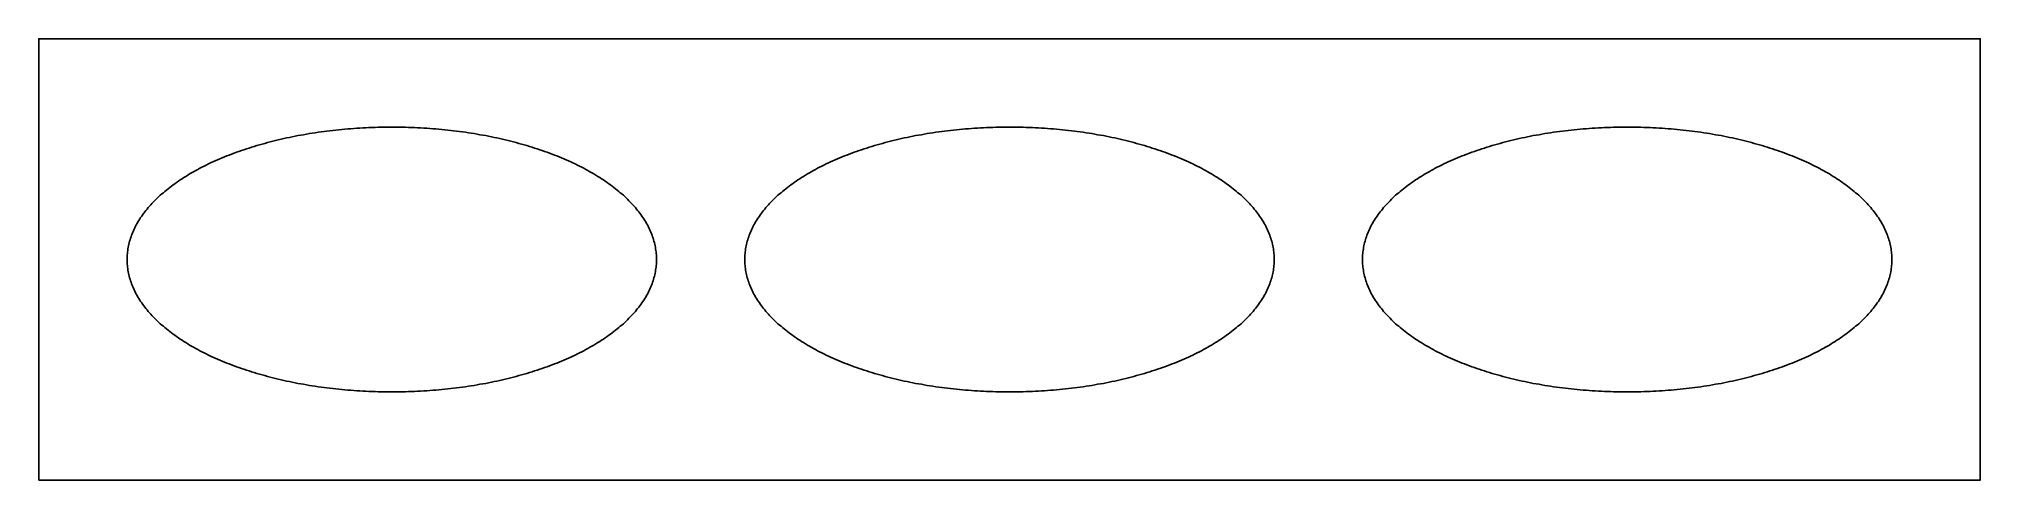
# Model space of a CAD drawing. Header units: millimetres. Extents: x 0 to 220, y 0 to 50.
import ezdxf

# ---------------------------------------------------------------- set-up
doc = ezdxf.new("R2010")
doc.units = ezdxf.units.MM
doc.layers.add('CUT', color=7, linetype='Continuous')
doc.layers.add('SHEET', color=30, linetype='Continuous')

msp = doc.modelspace()

# ---------------------------------------------------------------- linework, layer by layer
at = {"layer": 'CUT'}
for p, q in [((32.99, 39.58), (33.32, 39.62)), ((33.32, 39.62), (33.66, 39.66)), ((33.66, 39.66), (34, 39.7)), ((34, 39.7), (34.34, 39.73)), ((34.34, 39.73), (34.68, 39.76)), ((34.68, 39.76), (35.02, 39.79)), ((35.02, 39.79), (35.36, 39.82)), ((35.36, 39.82), (35.7, 39.85)), ((35.7, 39.85), (36.04, 39.87)), ((36.04, 39.87), (36.38, 39.89)), ((36.38, 39.89), (36.73, 39.91)), ((36.73, 39.91), (37.07, 39.93)), ((37.07, 39.93), (37.41, 39.94)), ((37.41, 39.94), (37.76, 39.96)), ((37.76, 39.96), (38.1, 39.97)), ((38.1, 39.97), (38.45, 39.98)), ((38.45, 39.98), (38.79, 39.99)), ((38.79, 39.99), (39.14, 39.99)), ((39.14, 39.99), (39.48, 40)), ((39.48, 40), (39.83, 40)), ((39.83, 40), (40.17, 40)), ((40.17, 40), (40.52, 40)), ((40.52, 40), (40.86, 39.99)), ((40.86, 39.99), (41.21, 39.99)), ((41.21, 39.99), (41.55, 39.98)), ((41.55, 39.98), (41.9, 39.97)), ((41.9, 39.97), (42.24, 39.96)), ((42.24, 39.96), (42.59, 39.94)), ((42.59, 39.94), (42.93, 39.93)), ((42.93, 39.93), (43.27, 39.91)), ((43.27, 39.91), (43.62, 39.89)), ((43.62, 39.89), (43.96, 39.87)), ((43.96, 39.87), (44.3, 39.85)), ((44.3, 39.85), (44.64, 39.82)), ((44.64, 39.82), (44.98, 39.79)), ((44.98, 39.79), (45.32, 39.76)), ((45.32, 39.76), (45.66, 39.73)), ((45.66, 39.73), (46, 39.7)), ((46, 39.7), (46.34, 39.66)), ((46.34, 39.66), (46.68, 39.62)), ((46.68, 39.62), (47.01, 39.58)), ((102.99, 39.58), (103.32, 39.62)), ((103.32, 39.62), (103.66, 39.66)), ((103.66, 39.66), (104, 39.7)), ((104, 39.7), (104.34, 39.73)), ((104.34, 39.73), (104.68, 39.76)), ((104.68, 39.76), (105.02, 39.79)), ((105.02, 39.79), (105.36, 39.82)), ((105.36, 39.82), (105.7, 39.85)), ((105.7, 39.85), (106.04, 39.87)), ((106.04, 39.87), (106.38, 39.89)), ((106.38, 39.89), (106.73, 39.91)), ((106.73, 39.91), (107.07, 39.93)), ((107.07, 39.93), (107.41, 39.94)), ((107.41, 39.94), (107.76, 39.96)), ((107.76, 39.96), (108.1, 39.97)), ((108.1, 39.97), (108.45, 39.98)), ((108.45, 39.98), (108.79, 39.99)), ((108.79, 39.99), (109.14, 39.99)), ((109.14, 39.99), (109.48, 40)), ((109.48, 40), (109.83, 40)), ((109.83, 40), (110.17, 40)), ((110.17, 40), (110.52, 40)), ((110.52, 40), (110.86, 39.99)), ((110.86, 39.99), (111.21, 39.99)), ((111.21, 39.99), (111.55, 39.98)), ((111.55, 39.98), (111.9, 39.97)), ((111.9, 39.97), (112.24, 39.96)), ((112.24, 39.96), (112.59, 39.94)), ((112.59, 39.94), (112.93, 39.93)), ((112.93, 39.93), (113.27, 39.91)), ((113.27, 39.91), (113.62, 39.89)), ((113.62, 39.89), (113.96, 39.87)), ((113.96, 39.87), (114.3, 39.85)), ((114.3, 39.85), (114.64, 39.82)), ((114.64, 39.82), (114.98, 39.79)), ((114.98, 39.79), (115.32, 39.76)), ((115.32, 39.76), (115.66, 39.73)), ((115.66, 39.73), (116, 39.7)), ((116, 39.7), (116.34, 39.66)), ((116.34, 39.66), (116.68, 39.62)), ((116.68, 39.62), (117.01, 39.58)), ((172.99, 39.58), (173.32, 39.62)), ((173.32, 39.62), (173.66, 39.66)), ((173.66, 39.66), (174, 39.7)), ((174, 39.7), (174.34, 39.73)), ((174.34, 39.73), (174.68, 39.76)), ((174.68, 39.76), (175.02, 39.79)), ((175.02, 39.79), (175.36, 39.82)), ((175.36, 39.82), (175.7, 39.85)), ((175.7, 39.85), (176.04, 39.87)), ((176.04, 39.87), (176.38, 39.89)), ((176.38, 39.89), (176.73, 39.91)), ((176.73, 39.91), (177.07, 39.93)), ((177.07, 39.93), (177.41, 39.94)), ((177.41, 39.94), (177.76, 39.96)), ((177.76, 39.96), (178.1, 39.97)), ((178.1, 39.97), (178.45, 39.98)), ((178.45, 39.98), (178.79, 39.99)), ((178.79, 39.99), (179.14, 39.99)), ((179.14, 39.99), (179.48, 40)), ((179.48, 40), (179.83, 40)), ((179.83, 40), (180.17, 40)), ((180.17, 40), (180.52, 40)), ((180.52, 40), (180.86, 39.99)), ((180.86, 39.99), (181.21, 39.99)), ((181.21, 39.99), (181.55, 39.98)), ((181.55, 39.98), (181.9, 39.97)), ((181.9, 39.97), (182.24, 39.96)), ((182.24, 39.96), (182.59, 39.94)), ((182.59, 39.94), (182.93, 39.93)), ((182.93, 39.93), (183.27, 39.91)), ((183.27, 39.91), (183.62, 39.89)), ((183.62, 39.89), (183.96, 39.87)), ((183.96, 39.87), (184.3, 39.85)), ((184.3, 39.85), (184.64, 39.82)), ((184.64, 39.82), (184.98, 39.79)), ((184.98, 39.79), (185.32, 39.76)), ((185.32, 39.76), (185.66, 39.73)), ((185.66, 39.73), (186, 39.7)), ((186, 39.7), (186.34, 39.66)), ((186.34, 39.66), (186.68, 39.62)), ((186.68, 39.62), (187.01, 39.58)), ((22.96, 37.34), (23.24, 37.44)), ((23.24, 37.44), (23.53, 37.54)), ((23.53, 37.54), (23.82, 37.63)), ((23.82, 37.63), (24.11, 37.72)), ((24.11, 37.72), (24.41, 37.81)), ((24.41, 37.81), (24.7, 37.9)), ((24.7, 37.9), (25, 37.99)), ((25, 37.99), (25.3, 38.08)), ((25.3, 38.08), (25.6, 38.16)), ((25.6, 38.16), (25.91, 38.24)), ((25.91, 38.24), (26.21, 38.32)), ((26.21, 38.32), (26.52, 38.4)), ((26.52, 38.4), (26.83, 38.48)), ((26.83, 38.48), (27.14, 38.55)), ((27.14, 38.55), (27.45, 38.62)), ((27.45, 38.62), (27.77, 38.7)), ((27.77, 38.7), (28.08, 38.77)), ((28.08, 38.77), (28.4, 38.83)), ((28.4, 38.83), (28.72, 38.9)), ((28.72, 38.9), (29.04, 38.96)), ((29.04, 38.96), (29.36, 39.03)), ((29.36, 39.03), (29.69, 39.09)), ((29.69, 39.09), (30.01, 39.14)), ((30.01, 39.14), (30.34, 39.2)), ((30.34, 39.2), (30.66, 39.26)), ((30.66, 39.26), (30.99, 39.31)), ((30.99, 39.31), (31.32, 39.36)), ((31.32, 39.36), (31.65, 39.41)), ((31.65, 39.41), (31.99, 39.45)), ((31.99, 39.45), (32.32, 39.5)), ((32.32, 39.5), (32.65, 39.54)), ((32.65, 39.54), (32.99, 39.58)), ((47.01, 39.58), (47.35, 39.54)), ((47.35, 39.54), (47.68, 39.5)), ((47.68, 39.5), (48.01, 39.45)), ((48.01, 39.45), (48.35, 39.41)), ((48.35, 39.41), (48.68, 39.36)), ((48.68, 39.36), (49.01, 39.31)), ((49.01, 39.31), (49.34, 39.26)), ((49.34, 39.26), (49.66, 39.2)), ((49.66, 39.2), (49.99, 39.14)), ((49.99, 39.14), (50.31, 39.09)), ((50.31, 39.09), (50.64, 39.03)), ((50.64, 39.03), (50.96, 38.96)), ((50.96, 38.96), (51.28, 38.9)), ((51.28, 38.9), (51.6, 38.83)), ((51.6, 38.83), (51.92, 38.77)), ((51.92, 38.77), (52.23, 38.7)), ((52.23, 38.7), (52.55, 38.62)), ((52.55, 38.62), (52.86, 38.55)), ((52.86, 38.55), (53.17, 38.48)), ((53.17, 38.48), (53.48, 38.4)), ((53.48, 38.4), (53.79, 38.32)), ((53.79, 38.32), (54.09, 38.24)), ((54.09, 38.24), (54.4, 38.16)), ((54.4, 38.16), (54.7, 38.08)), ((54.7, 38.08), (55, 37.99)), ((55, 37.99), (55.3, 37.9)), ((55.3, 37.9), (55.59, 37.81)), ((55.59, 37.81), (55.89, 37.72)), ((55.89, 37.72), (56.18, 37.63)), ((56.18, 37.63), (56.47, 37.54)), ((56.47, 37.54), (56.76, 37.44)), ((56.76, 37.44), (57.04, 37.34)), ((92.96, 37.34), (93.24, 37.44)), ((93.24, 37.44), (93.53, 37.54)), ((93.53, 37.54), (93.82, 37.63)), ((93.82, 37.63), (94.11, 37.72)), ((94.11, 37.72), (94.41, 37.81)), ((94.41, 37.81), (94.7, 37.9)), ((94.7, 37.9), (95, 37.99)), ((95, 37.99), (95.3, 38.08)), ((95.3, 38.08), (95.6, 38.16)), ((95.6, 38.16), (95.91, 38.24)), ((95.91, 38.24), (96.21, 38.32)), ((96.21, 38.32), (96.52, 38.4)), ((96.52, 38.4), (96.83, 38.48)), ((96.83, 38.48), (97.14, 38.55)), ((97.14, 38.55), (97.45, 38.62)), ((97.45, 38.62), (97.77, 38.7)), ((97.77, 38.7), (98.08, 38.77)), ((98.08, 38.77), (98.4, 38.83)), ((98.4, 38.83), (98.72, 38.9)), ((98.72, 38.9), (99.04, 38.96)), ((99.04, 38.96), (99.36, 39.03)), ((99.36, 39.03), (99.69, 39.09)), ((99.69, 39.09), (100.01, 39.14)), ((100.01, 39.14), (100.34, 39.2)), ((100.34, 39.2), (100.66, 39.26)), ((100.66, 39.26), (100.99, 39.31)), ((100.99, 39.31), (101.32, 39.36)), ((101.32, 39.36), (101.65, 39.41)), ((101.65, 39.41), (101.99, 39.45)), ((101.99, 39.45), (102.32, 39.5)), ((102.32, 39.5), (102.65, 39.54)), ((102.65, 39.54), (102.99, 39.58)), ((117.01, 39.58), (117.35, 39.54)), ((117.35, 39.54), (117.68, 39.5)), ((117.68, 39.5), (118.01, 39.45)), ((118.01, 39.45), (118.35, 39.41)), ((118.35, 39.41), (118.68, 39.36)), ((118.68, 39.36), (119.01, 39.31)), ((119.01, 39.31), (119.34, 39.26)), ((119.34, 39.26), (119.66, 39.2)), ((119.66, 39.2), (119.99, 39.14)), ((119.99, 39.14), (120.31, 39.09)), ((120.31, 39.09), (120.64, 39.03)), ((120.64, 39.03), (120.96, 38.96)), ((120.96, 38.96), (121.28, 38.9)), ((121.28, 38.9), (121.6, 38.83)), ((121.6, 38.83), (121.92, 38.77)), ((121.92, 38.77), (122.23, 38.7)), ((122.23, 38.7), (122.55, 38.62)), ((122.55, 38.62), (122.86, 38.55)), ((122.86, 38.55), (123.17, 38.48)), ((123.17, 38.48), (123.48, 38.4)), ((123.48, 38.4), (123.79, 38.32)), ((123.79, 38.32), (124.09, 38.24)), ((124.09, 38.24), (124.4, 38.16)), ((124.4, 38.16), (124.7, 38.08)), ((124.7, 38.08), (125, 37.99)), ((125, 37.99), (125.3, 37.9)), ((125.3, 37.9), (125.59, 37.81)), ((125.59, 37.81), (125.89, 37.72)), ((125.89, 37.72), (126.18, 37.63)), ((126.18, 37.63), (126.47, 37.54)), ((126.47, 37.54), (126.76, 37.44)), ((126.76, 37.44), (127.04, 37.34)), ((162.96, 37.34), (163.24, 37.44)), ((163.24, 37.44), (163.53, 37.54)), ((163.53, 37.54), (163.82, 37.63)), ((163.82, 37.63), (164.11, 37.72)), ((164.11, 37.72), (164.41, 37.81)), ((164.41, 37.81), (164.7, 37.9)), ((164.7, 37.9), (165, 37.99)), ((165, 37.99), (165.3, 38.08)), ((165.3, 38.08), (165.6, 38.16)), ((165.6, 38.16), (165.91, 38.24)), ((165.91, 38.24), (166.21, 38.32)), ((166.21, 38.32), (166.52, 38.4)), ((166.52, 38.4), (166.83, 38.48)), ((166.83, 38.48), (167.14, 38.55)), ((167.14, 38.55), (167.45, 38.62)), ((167.45, 38.62), (167.77, 38.7)), ((167.77, 38.7), (168.08, 38.77)), ((168.08, 38.77), (168.4, 38.83)), ((168.4, 38.83), (168.72, 38.9)), ((168.72, 38.9), (169.04, 38.96)), ((169.04, 38.96), (169.36, 39.03)), ((169.36, 39.03), (169.69, 39.09)), ((169.69, 39.09), (170.01, 39.14)), ((170.01, 39.14), (170.34, 39.2)), ((170.34, 39.2), (170.66, 39.26)), ((170.66, 39.26), (170.99, 39.31)), ((170.99, 39.31), (171.32, 39.36)), ((171.32, 39.36), (171.65, 39.41)), ((171.65, 39.41), (171.99, 39.45)), ((171.99, 39.45), (172.32, 39.5)), ((172.32, 39.5), (172.65, 39.54)), ((172.65, 39.54), (172.99, 39.58)), ((187.01, 39.58), (187.35, 39.54)), ((187.35, 39.54), (187.68, 39.5)), ((187.68, 39.5), (188.01, 39.45)), ((188.01, 39.45), (188.35, 39.41)), ((188.35, 39.41), (188.68, 39.36)), ((188.68, 39.36), (189.01, 39.31)), ((189.01, 39.31), (189.34, 39.26)), ((189.34, 39.26), (189.66, 39.2)), ((189.66, 39.2), (189.99, 39.14)), ((189.99, 39.14), (190.31, 39.09)), ((190.31, 39.09), (190.64, 39.03)), ((190.64, 39.03), (190.96, 38.96)), ((190.96, 38.96), (191.28, 38.9)), ((191.28, 38.9), (191.6, 38.83)), ((191.6, 38.83), (191.92, 38.77)), ((191.92, 38.77), (192.23, 38.7)), ((192.23, 38.7), (192.55, 38.62)), ((192.55, 38.62), (192.86, 38.55)), ((192.86, 38.55), (193.17, 38.48)), ((193.17, 38.48), (193.48, 38.4)), ((193.48, 38.4), (193.79, 38.32)), ((193.79, 38.32), (194.09, 38.24)), ((194.09, 38.24), (194.4, 38.16)), ((194.4, 38.16), (194.7, 38.08)), ((194.7, 38.08), (195, 37.99)), ((195, 37.99), (195.3, 37.9)), ((195.3, 37.9), (195.59, 37.81)), ((195.59, 37.81), (195.89, 37.72)), ((195.89, 37.72), (196.18, 37.63)), ((196.18, 37.63), (196.47, 37.54)), ((196.47, 37.54), (196.76, 37.44)), ((196.76, 37.44), (197.04, 37.34)), ((17.78, 35.08), (18.01, 35.2)), ((18.01, 35.2), (18.24, 35.33)), ((18.24, 35.33), (18.48, 35.45)), ((18.48, 35.45), (18.73, 35.58)), ((18.73, 35.58), (18.97, 35.7)), ((18.97, 35.7), (19.22, 35.82)), ((19.22, 35.82), (19.47, 35.94)), ((19.47, 35.94), (19.72, 36.05)), ((19.72, 36.05), (19.98, 36.17)), ((19.98, 36.17), (20.24, 36.28)), ((20.24, 36.28), (20.5, 36.4)), ((20.5, 36.4), (20.76, 36.51)), ((20.76, 36.51), (21.03, 36.62)), ((21.03, 36.62), (21.3, 36.73)), ((21.3, 36.73), (21.57, 36.83)), ((21.57, 36.83), (21.84, 36.94)), ((21.84, 36.94), (22.12, 37.04)), ((22.12, 37.04), (22.39, 37.15)), ((22.39, 37.15), (22.68, 37.25)), ((22.68, 37.25), (22.96, 37.34)), ((57.04, 37.34), (57.32, 37.25)), ((57.32, 37.25), (57.61, 37.15)), ((57.61, 37.15), (57.88, 37.04)), ((57.88, 37.04), (58.16, 36.94)), ((58.16, 36.94), (58.43, 36.83)), ((58.43, 36.83), (58.7, 36.73)), ((58.7, 36.73), (58.97, 36.62)), ((58.97, 36.62), (59.24, 36.51)), ((59.24, 36.51), (59.5, 36.4)), ((59.5, 36.4), (59.76, 36.28)), ((59.76, 36.28), (60.02, 36.17)), ((60.02, 36.17), (60.28, 36.05)), ((60.28, 36.05), (60.53, 35.94)), ((60.53, 35.94), (60.78, 35.82)), ((60.78, 35.82), (61.03, 35.7)), ((61.03, 35.7), (61.27, 35.58)), ((61.27, 35.58), (61.52, 35.45)), ((61.52, 35.45), (61.76, 35.33)), ((61.76, 35.33), (61.99, 35.2)), ((61.99, 35.2), (62.22, 35.08)), ((87.78, 35.08), (88.01, 35.2)), ((88.01, 35.2), (88.24, 35.33)), ((88.24, 35.33), (88.48, 35.45)), ((88.48, 35.45), (88.73, 35.58)), ((88.73, 35.58), (88.97, 35.7)), ((88.97, 35.7), (89.22, 35.82)), ((89.22, 35.82), (89.47, 35.94)), ((89.47, 35.94), (89.72, 36.05)), ((89.72, 36.05), (89.98, 36.17)), ((89.98, 36.17), (90.24, 36.28)), ((90.24, 36.28), (90.5, 36.4)), ((90.5, 36.4), (90.76, 36.51)), ((90.76, 36.51), (91.03, 36.62)), ((91.03, 36.62), (91.3, 36.73)), ((91.3, 36.73), (91.57, 36.83)), ((91.57, 36.83), (91.84, 36.94)), ((91.84, 36.94), (92.12, 37.04)), ((92.12, 37.04), (92.39, 37.15)), ((92.39, 37.15), (92.68, 37.25)), ((92.68, 37.25), (92.96, 37.34)), ((127.04, 37.34), (127.32, 37.25)), ((127.32, 37.25), (127.61, 37.15)), ((127.61, 37.15), (127.88, 37.04)), ((127.88, 37.04), (128.16, 36.94)), ((128.16, 36.94), (128.43, 36.83)), ((128.43, 36.83), (128.7, 36.73)), ((128.7, 36.73), (128.97, 36.62)), ((128.97, 36.62), (129.24, 36.51)), ((129.24, 36.51), (129.5, 36.4)), ((129.5, 36.4), (129.76, 36.28)), ((129.76, 36.28), (130.02, 36.17)), ((130.02, 36.17), (130.28, 36.05)), ((130.28, 36.05), (130.53, 35.94)), ((130.53, 35.94), (130.78, 35.82)), ((130.78, 35.82), (131.03, 35.7)), ((131.03, 35.7), (131.27, 35.58)), ((131.27, 35.58), (131.52, 35.45)), ((131.52, 35.45), (131.76, 35.33)), ((131.76, 35.33), (131.99, 35.2)), ((131.99, 35.2), (132.22, 35.08)), ((157.78, 35.08), (158.01, 35.2)), ((158.01, 35.2), (158.24, 35.33)), ((158.24, 35.33), (158.48, 35.45)), ((158.48, 35.45), (158.73, 35.58)), ((158.73, 35.58), (158.97, 35.7)), ((158.97, 35.7), (159.22, 35.82)), ((159.22, 35.82), (159.47, 35.94)), ((159.47, 35.94), (159.72, 36.05)), ((159.72, 36.05), (159.98, 36.17)), ((159.98, 36.17), (160.24, 36.28)), ((160.24, 36.28), (160.5, 36.4)), ((160.5, 36.4), (160.76, 36.51)), ((160.76, 36.51), (161.03, 36.62)), ((161.03, 36.62), (161.3, 36.73)), ((161.3, 36.73), (161.57, 36.83)), ((161.57, 36.83), (161.84, 36.94)), ((161.84, 36.94), (162.12, 37.04)), ((162.12, 37.04), (162.39, 37.15)), ((162.39, 37.15), (162.68, 37.25)), ((162.68, 37.25), (162.96, 37.34)), ((197.04, 37.34), (197.32, 37.25)), ((197.32, 37.25), (197.61, 37.15)), ((197.61, 37.15), (197.88, 37.04)), ((197.88, 37.04), (198.16, 36.94)), ((198.16, 36.94), (198.43, 36.83)), ((198.43, 36.83), (198.7, 36.73)), ((198.7, 36.73), (198.97, 36.62)), ((198.97, 36.62), (199.24, 36.51)), ((199.24, 36.51), (199.5, 36.4)), ((199.5, 36.4), (199.76, 36.28)), ((199.76, 36.28), (200.02, 36.17)), ((200.02, 36.17), (200.28, 36.05)), ((200.28, 36.05), (200.53, 35.94)), ((200.53, 35.94), (200.78, 35.82)), ((200.78, 35.82), (201.03, 35.7)), ((201.03, 35.7), (201.27, 35.58)), ((201.27, 35.58), (201.52, 35.45)), ((201.52, 35.45), (201.76, 35.33)), ((201.76, 35.33), (201.99, 35.2)), ((201.99, 35.2), (202.22, 35.08)), ((14.46, 32.87), (14.64, 33.02)), ((14.64, 33.02), (14.83, 33.16)), ((14.83, 33.16), (15.02, 33.31)), ((15.02, 33.31), (15.21, 33.45)), ((15.21, 33.45), (15.41, 33.59)), ((15.41, 33.59), (15.61, 33.73)), ((15.61, 33.73), (15.81, 33.87)), ((15.81, 33.87), (16.02, 34.01)), ((16.02, 34.01), (16.23, 34.15)), ((16.23, 34.15), (16.44, 34.28)), ((16.44, 34.28), (16.65, 34.42)), ((16.65, 34.42), (16.87, 34.55)), ((16.87, 34.55), (17.09, 34.69)), ((17.09, 34.69), (17.32, 34.82)), ((17.32, 34.82), (17.54, 34.95)), ((17.54, 34.95), (17.78, 35.08)), ((62.22, 35.08), (62.46, 34.95)), ((62.46, 34.95), (62.68, 34.82)), ((62.68, 34.82), (62.91, 34.69)), ((62.91, 34.69), (63.13, 34.55)), ((63.13, 34.55), (63.35, 34.42)), ((63.35, 34.42), (63.56, 34.28)), ((63.56, 34.28), (63.77, 34.15)), ((63.77, 34.15), (63.98, 34.01)), ((63.98, 34.01), (64.19, 33.87)), ((64.19, 33.87), (64.39, 33.73)), ((64.39, 33.73), (64.59, 33.59)), ((64.59, 33.59), (64.79, 33.45)), ((64.79, 33.45), (64.98, 33.31)), ((64.98, 33.31), (65.17, 33.16)), ((65.17, 33.16), (65.36, 33.02)), ((65.36, 33.02), (65.54, 32.87)), ((84.46, 32.87), (84.64, 33.02)), ((84.64, 33.02), (84.83, 33.16)), ((84.83, 33.16), (85.02, 33.31)), ((85.02, 33.31), (85.21, 33.45)), ((85.21, 33.45), (85.41, 33.59)), ((85.41, 33.59), (85.61, 33.73)), ((85.61, 33.73), (85.81, 33.87)), ((85.81, 33.87), (86.02, 34.01)), ((86.02, 34.01), (86.23, 34.15)), ((86.23, 34.15), (86.44, 34.28)), ((86.44, 34.28), (86.65, 34.42)), ((86.65, 34.42), (86.87, 34.55)), ((86.87, 34.55), (87.09, 34.69)), ((87.09, 34.69), (87.32, 34.82)), ((87.32, 34.82), (87.54, 34.95)), ((87.54, 34.95), (87.78, 35.08)), ((132.22, 35.08), (132.46, 34.95)), ((132.46, 34.95), (132.68, 34.82)), ((132.68, 34.82), (132.91, 34.69)), ((132.91, 34.69), (133.13, 34.55)), ((133.13, 34.55), (133.35, 34.42)), ((133.35, 34.42), (133.56, 34.28)), ((133.56, 34.28), (133.77, 34.15)), ((133.77, 34.15), (133.98, 34.01)), ((133.98, 34.01), (134.19, 33.87)), ((134.19, 33.87), (134.39, 33.73)), ((134.39, 33.73), (134.59, 33.59)), ((134.59, 33.59), (134.79, 33.45)), ((134.79, 33.45), (134.98, 33.31)), ((134.98, 33.31), (135.17, 33.16)), ((135.17, 33.16), (135.36, 33.02)), ((135.36, 33.02), (135.54, 32.87)), ((154.46, 32.87), (154.64, 33.02)), ((154.64, 33.02), (154.83, 33.16)), ((154.83, 33.16), (155.02, 33.31)), ((155.02, 33.31), (155.21, 33.45)), ((155.21, 33.45), (155.41, 33.59)), ((155.41, 33.59), (155.61, 33.73)), ((155.61, 33.73), (155.81, 33.87)), ((155.81, 33.87), (156.02, 34.01)), ((156.02, 34.01), (156.23, 34.15)), ((156.23, 34.15), (156.44, 34.28)), ((156.44, 34.28), (156.65, 34.42)), ((156.65, 34.42), (156.87, 34.55)), ((156.87, 34.55), (157.09, 34.69)), ((157.09, 34.69), (157.32, 34.82)), ((157.32, 34.82), (157.54, 34.95)), ((157.54, 34.95), (157.78, 35.08)), ((202.22, 35.08), (202.46, 34.95)), ((202.46, 34.95), (202.68, 34.82)), ((202.68, 34.82), (202.91, 34.69)), ((202.91, 34.69), (203.13, 34.55)), ((203.13, 34.55), (203.35, 34.42)), ((203.35, 34.42), (203.56, 34.28)), ((203.56, 34.28), (203.77, 34.15)), ((203.77, 34.15), (203.98, 34.01)), ((203.98, 34.01), (204.19, 33.87)), ((204.19, 33.87), (204.39, 33.73)), ((204.39, 33.73), (204.59, 33.59)), ((204.59, 33.59), (204.79, 33.45)), ((204.79, 33.45), (204.98, 33.31)), ((204.98, 33.31), (205.17, 33.16)), ((205.17, 33.16), (205.36, 33.02)), ((205.36, 33.02), (205.54, 32.87)), ((12.27, 30.72), (12.4, 30.88)), ((12.4, 30.88), (12.54, 31.04)), ((12.54, 31.04), (12.68, 31.2)), ((12.68, 31.2), (12.82, 31.35)), ((12.82, 31.35), (12.97, 31.51)), ((12.97, 31.51), (13.12, 31.66)), ((13.12, 31.66), (13.28, 31.82)), ((13.28, 31.82), (13.44, 31.97)), ((13.44, 31.97), (13.6, 32.12)), ((13.6, 32.12), (13.76, 32.27)), ((13.76, 32.27), (13.93, 32.43)), ((13.93, 32.43), (14.11, 32.57)), ((14.11, 32.57), (14.28, 32.72)), ((14.28, 32.72), (14.46, 32.87)), ((65.54, 32.87), (65.72, 32.72)), ((65.72, 32.72), (65.89, 32.57)), ((65.89, 32.57), (66.07, 32.43)), ((66.07, 32.43), (66.24, 32.27)), ((66.24, 32.27), (66.4, 32.12)), ((66.4, 32.12), (66.56, 31.97)), ((66.56, 31.97), (66.72, 31.82)), ((66.72, 31.82), (66.88, 31.66)), ((66.88, 31.66), (67.03, 31.51)), ((67.03, 31.51), (67.18, 31.35)), ((67.18, 31.35), (67.32, 31.2)), ((67.32, 31.2), (67.46, 31.04)), ((67.46, 31.04), (67.6, 30.88)), ((67.6, 30.88), (67.73, 30.72)), ((82.27, 30.72), (82.4, 30.88)), ((82.4, 30.88), (82.54, 31.04)), ((82.54, 31.04), (82.68, 31.2)), ((82.68, 31.2), (82.82, 31.35)), ((82.82, 31.35), (82.97, 31.51)), ((82.97, 31.51), (83.12, 31.66)), ((83.12, 31.66), (83.28, 31.82)), ((83.28, 31.82), (83.44, 31.97)), ((83.44, 31.97), (83.6, 32.12)), ((83.6, 32.12), (83.76, 32.27)), ((83.76, 32.27), (83.93, 32.43)), ((83.93, 32.43), (84.11, 32.57)), ((84.11, 32.57), (84.28, 32.72)), ((84.28, 32.72), (84.46, 32.87)), ((135.54, 32.87), (135.72, 32.72)), ((135.72, 32.72), (135.89, 32.57)), ((135.89, 32.57), (136.07, 32.43)), ((136.07, 32.43), (136.24, 32.27)), ((136.24, 32.27), (136.4, 32.12)), ((136.4, 32.12), (136.56, 31.97)), ((136.56, 31.97), (136.72, 31.82)), ((136.72, 31.82), (136.88, 31.66)), ((136.88, 31.66), (137.03, 31.51)), ((137.03, 31.51), (137.18, 31.35)), ((137.18, 31.35), (137.32, 31.2)), ((137.32, 31.2), (137.46, 31.04)), ((137.46, 31.04), (137.6, 30.88)), ((137.6, 30.88), (137.73, 30.72)), ((152.27, 30.72), (152.4, 30.88)), ((152.4, 30.88), (152.54, 31.04)), ((152.54, 31.04), (152.68, 31.2)), ((152.68, 31.2), (152.82, 31.35)), ((152.82, 31.35), (152.97, 31.51)), ((152.97, 31.51), (153.12, 31.66)), ((153.12, 31.66), (153.28, 31.82)), ((153.28, 31.82), (153.44, 31.97)), ((153.44, 31.97), (153.6, 32.12)), ((153.6, 32.12), (153.76, 32.27)), ((153.76, 32.27), (153.93, 32.43)), ((153.93, 32.43), (154.11, 32.57)), ((154.11, 32.57), (154.28, 32.72)), ((154.28, 32.72), (154.46, 32.87)), ((205.54, 32.87), (205.72, 32.72)), ((205.72, 32.72), (205.89, 32.57)), ((205.89, 32.57), (206.07, 32.43)), ((206.07, 32.43), (206.24, 32.27)), ((206.24, 32.27), (206.4, 32.12)), ((206.4, 32.12), (206.56, 31.97)), ((206.56, 31.97), (206.72, 31.82)), ((206.72, 31.82), (206.88, 31.66)), ((206.88, 31.66), (207.03, 31.51)), ((207.03, 31.51), (207.18, 31.35)), ((207.18, 31.35), (207.32, 31.2)), ((207.32, 31.2), (207.46, 31.04)), ((207.46, 31.04), (207.6, 30.88)), ((207.6, 30.88), (207.73, 30.72)), ((10.87, 28.59), (10.96, 28.76)), ((10.96, 28.76), (11.04, 28.92)), ((11.04, 28.92), (11.14, 29.09)), ((11.14, 29.09), (11.23, 29.26)), ((11.23, 29.26), (11.33, 29.42)), ((11.33, 29.42), (11.44, 29.59)), ((11.44, 29.59), (11.54, 29.75)), ((11.54, 29.75), (11.66, 29.91)), ((11.66, 29.91), (11.77, 30.08)), ((11.77, 30.08), (11.89, 30.24)), ((11.89, 30.24), (12.01, 30.4)), ((12.01, 30.4), (12.14, 30.56)), ((12.14, 30.56), (12.27, 30.72)), ((67.73, 30.72), (67.86, 30.56)), ((67.86, 30.56), (67.99, 30.4)), ((67.99, 30.4), (68.11, 30.24)), ((68.11, 30.24), (68.23, 30.08)), ((68.23, 30.08), (68.34, 29.91)), ((68.34, 29.91), (68.46, 29.75)), ((68.46, 29.75), (68.56, 29.59)), ((68.56, 29.59), (68.67, 29.42)), ((68.67, 29.42), (68.77, 29.26)), ((68.77, 29.26), (68.86, 29.09)), ((68.86, 29.09), (68.96, 28.92)), ((68.96, 28.92), (69.04, 28.76)), ((69.04, 28.76), (69.13, 28.59)), ((80.87, 28.59), (80.96, 28.76)), ((80.96, 28.76), (81.04, 28.92)), ((81.04, 28.92), (81.14, 29.09)), ((81.14, 29.09), (81.23, 29.26)), ((81.23, 29.26), (81.33, 29.42)), ((81.33, 29.42), (81.44, 29.59)), ((81.44, 29.59), (81.54, 29.75)), ((81.54, 29.75), (81.66, 29.91)), ((81.66, 29.91), (81.77, 30.08)), ((81.77, 30.08), (81.89, 30.24)), ((81.89, 30.24), (82.01, 30.4)), ((82.01, 30.4), (82.14, 30.56)), ((82.14, 30.56), (82.27, 30.72)), ((137.73, 30.72), (137.86, 30.56)), ((137.86, 30.56), (137.99, 30.4)), ((137.99, 30.4), (138.11, 30.24)), ((138.11, 30.24), (138.23, 30.08)), ((138.23, 30.08), (138.34, 29.91)), ((138.34, 29.91), (138.46, 29.75)), ((138.46, 29.75), (138.56, 29.59)), ((138.56, 29.59), (138.67, 29.42)), ((138.67, 29.42), (138.77, 29.26)), ((138.77, 29.26), (138.86, 29.09)), ((138.86, 29.09), (138.96, 28.92)), ((138.96, 28.92), (139.04, 28.76)), ((139.04, 28.76), (139.13, 28.59)), ((150.87, 28.59), (150.96, 28.76)), ((150.96, 28.76), (151.04, 28.92)), ((151.04, 28.92), (151.14, 29.09)), ((151.14, 29.09), (151.23, 29.26)), ((151.23, 29.26), (151.33, 29.42)), ((151.33, 29.42), (151.44, 29.59)), ((151.44, 29.59), (151.54, 29.75)), ((151.54, 29.75), (151.66, 29.91)), ((151.66, 29.91), (151.77, 30.08)), ((151.77, 30.08), (151.89, 30.24)), ((151.89, 30.24), (152.01, 30.4)), ((152.01, 30.4), (152.14, 30.56)), ((152.14, 30.56), (152.27, 30.72)), ((207.73, 30.72), (207.86, 30.56)), ((207.86, 30.56), (207.99, 30.4)), ((207.99, 30.4), (208.11, 30.24)), ((208.11, 30.24), (208.23, 30.08)), ((208.23, 30.08), (208.34, 29.91)), ((208.34, 29.91), (208.46, 29.75)), ((208.46, 29.75), (208.56, 29.59)), ((208.56, 29.59), (208.67, 29.42)), ((208.67, 29.42), (208.77, 29.26)), ((208.77, 29.26), (208.86, 29.09)), ((208.86, 29.09), (208.96, 28.92)), ((208.96, 28.92), (209.04, 28.76)), ((209.04, 28.76), (209.13, 28.59)), ((10.13, 26.38), (10.16, 26.55)), ((10.16, 26.55), (10.2, 26.72)), ((10.2, 26.72), (10.24, 26.89)), ((10.24, 26.89), (10.29, 27.06)), ((10.29, 27.06), (10.34, 27.24)), ((10.34, 27.24), (10.39, 27.41)), ((10.39, 27.41), (10.45, 27.58)), ((10.45, 27.58), (10.51, 27.75)), ((10.51, 27.75), (10.57, 27.92)), ((10.57, 27.92), (10.64, 28.08)), ((10.64, 28.08), (10.71, 28.25)), ((10.71, 28.25), (10.79, 28.42)), ((10.79, 28.42), (10.87, 28.59)), ((69.13, 28.59), (69.21, 28.42)), ((69.21, 28.42), (69.29, 28.25)), ((69.29, 28.25), (69.36, 28.08)), ((69.36, 28.08), (69.43, 27.92)), ((69.43, 27.92), (69.49, 27.75)), ((69.49, 27.75), (69.55, 27.58)), ((69.55, 27.58), (69.61, 27.41)), ((69.61, 27.41), (69.66, 27.24)), ((69.66, 27.24), (69.71, 27.06)), ((69.71, 27.06), (69.76, 26.89)), ((69.76, 26.89), (69.8, 26.72)), ((69.8, 26.72), (69.84, 26.55)), ((69.84, 26.55), (69.87, 26.38)), ((80.13, 26.38), (80.16, 26.55)), ((80.16, 26.55), (80.2, 26.72)), ((80.2, 26.72), (80.24, 26.89)), ((80.24, 26.89), (80.29, 27.06)), ((80.29, 27.06), (80.34, 27.24)), ((80.34, 27.24), (80.39, 27.41)), ((80.39, 27.41), (80.45, 27.58)), ((80.45, 27.58), (80.51, 27.75)), ((80.51, 27.75), (80.57, 27.92)), ((80.57, 27.92), (80.64, 28.08)), ((80.64, 28.08), (80.71, 28.25)), ((80.71, 28.25), (80.79, 28.42)), ((80.79, 28.42), (80.87, 28.59)), ((139.13, 28.59), (139.21, 28.42)), ((139.21, 28.42), (139.29, 28.25)), ((139.29, 28.25), (139.36, 28.08)), ((139.36, 28.08), (139.43, 27.92)), ((139.43, 27.92), (139.49, 27.75)), ((139.49, 27.75), (139.55, 27.58)), ((139.55, 27.58), (139.61, 27.41)), ((139.61, 27.41), (139.66, 27.24)), ((139.66, 27.24), (139.71, 27.06)), ((139.71, 27.06), (139.76, 26.89)), ((139.76, 26.89), (139.8, 26.72)), ((139.8, 26.72), (139.84, 26.55)), ((139.84, 26.55), (139.87, 26.38)), ((150.13, 26.38), (150.16, 26.55)), ((150.16, 26.55), (150.2, 26.72)), ((150.2, 26.72), (150.24, 26.89)), ((150.24, 26.89), (150.29, 27.06)), ((150.29, 27.06), (150.34, 27.24)), ((150.34, 27.24), (150.39, 27.41)), ((150.39, 27.41), (150.45, 27.58)), ((150.45, 27.58), (150.51, 27.75)), ((150.51, 27.75), (150.57, 27.92)), ((150.57, 27.92), (150.64, 28.08)), ((150.64, 28.08), (150.71, 28.25)), ((150.71, 28.25), (150.79, 28.42)), ((150.79, 28.42), (150.87, 28.59)), ((209.13, 28.59), (209.21, 28.42)), ((209.21, 28.42), (209.29, 28.25)), ((209.29, 28.25), (209.36, 28.08)), ((209.36, 28.08), (209.43, 27.92)), ((209.43, 27.92), (209.49, 27.75)), ((209.49, 27.75), (209.55, 27.58)), ((209.55, 27.58), (209.61, 27.41)), ((209.61, 27.41), (209.66, 27.24)), ((209.66, 27.24), (209.71, 27.06)), ((209.71, 27.06), (209.76, 26.89)), ((209.76, 26.89), (209.8, 26.72)), ((209.8, 26.72), (209.84, 26.55)), ((209.84, 26.55), (209.87, 26.38)), ((10, 25.17), (10.01, 25.35)), ((10, 25), (10, 25.17)), ((10, 24.83), (10, 25)), ((10.01, 24.65), (10, 24.83)), ((10.01, 25.35), (10.02, 25.52)), ((10.02, 24.48), (10.01, 24.65)), ((10.02, 25.52), (10.03, 25.69)), ((10.03, 24.31), (10.02, 24.48)), ((10.03, 25.69), (10.05, 25.86)), ((10.05, 24.14), (10.03, 24.31)), ((10.05, 25.86), (10.07, 26.03)), ((10.07, 26.03), (10.1, 26.21)), ((10.1, 26.21), (10.13, 26.38)), ((69.87, 26.38), (69.9, 26.21)), ((69.9, 26.21), (69.93, 26.03)), ((69.93, 26.03), (69.95, 25.86)), ((69.95, 25.86), (69.97, 25.69)), ((69.97, 24.31), (69.95, 24.14)), ((69.97, 25.69), (69.98, 25.52)), ((69.98, 24.48), (69.97, 24.31)), ((69.98, 25.52), (69.99, 25.35)), ((69.99, 24.65), (69.98, 24.48)), ((69.99, 25.35), (70, 25.17)), ((70, 24.83), (69.99, 24.65)), ((70, 25.17), (70, 25)), ((70, 25), (70, 24.83)), ((80, 25.17), (80.01, 25.35)), ((80, 25), (80, 25.17)), ((80, 24.83), (80, 25)), ((80.01, 24.65), (80, 24.83)), ((80.01, 25.35), (80.02, 25.52)), ((80.02, 24.48), (80.01, 24.65)), ((80.02, 25.52), (80.03, 25.69)), ((80.03, 24.31), (80.02, 24.48)), ((80.03, 25.69), (80.05, 25.86)), ((80.05, 24.14), (80.03, 24.31)), ((80.05, 25.86), (80.07, 26.03)), ((80.07, 26.03), (80.1, 26.21)), ((80.1, 26.21), (80.13, 26.38)), ((139.87, 26.38), (139.9, 26.21)), ((139.9, 26.21), (139.93, 26.03)), ((139.93, 26.03), (139.95, 25.86)), ((139.95, 25.86), (139.97, 25.69)), ((139.97, 24.31), (139.95, 24.14)), ((139.97, 25.69), (139.98, 25.52)), ((139.98, 24.48), (139.97, 24.31)), ((139.98, 25.52), (139.99, 25.35)), ((139.99, 24.65), (139.98, 24.48)), ((139.99, 25.35), (140, 25.17)), ((140, 24.83), (139.99, 24.65)), ((140, 25.17), (140, 25)), ((140, 25), (140, 24.83)), ((150, 25.17), (150.01, 25.35)), ((150, 25), (150, 25.17)), ((150, 24.83), (150, 25)), ((150.01, 24.65), (150, 24.83)), ((150.01, 25.35), (150.02, 25.52)), ((150.02, 24.48), (150.01, 24.65)), ((150.02, 25.52), (150.03, 25.69)), ((150.03, 24.31), (150.02, 24.48)), ((150.03, 25.69), (150.05, 25.86)), ((150.05, 24.14), (150.03, 24.31)), ((150.05, 25.86), (150.07, 26.03)), ((150.07, 26.03), (150.1, 26.21)), ((150.1, 26.21), (150.13, 26.38)), ((209.87, 26.38), (209.9, 26.21)), ((209.9, 26.21), (209.93, 26.03)), ((209.93, 26.03), (209.95, 25.86)), ((209.95, 25.86), (209.97, 25.69)), ((209.97, 24.31), (209.95, 24.14)), ((209.97, 25.69), (209.98, 25.52)), ((209.98, 24.48), (209.97, 24.31)), ((209.98, 25.52), (209.99, 25.35)), ((209.99, 24.65), (209.98, 24.48)), ((209.99, 25.35), (210, 25.17)), ((210, 24.83), (209.99, 24.65)), ((210, 25.17), (210, 25)), ((210, 25), (210, 24.83)), ((10.07, 23.97), (10.05, 24.14)), ((10.1, 23.79), (10.07, 23.97)), ((10.13, 23.62), (10.1, 23.79)), ((10.16, 23.45), (10.13, 23.62)), ((10.2, 23.28), (10.16, 23.45)), ((10.24, 23.11), (10.2, 23.28)), ((10.29, 22.94), (10.24, 23.11)), ((10.34, 22.76), (10.29, 22.94)), ((10.39, 22.59), (10.34, 22.76)), ((10.45, 22.42), (10.39, 22.59)), ((10.51, 22.25), (10.45, 22.42)), ((10.57, 22.08), (10.51, 22.25)), ((10.64, 21.92), (10.57, 22.08)), ((69.43, 22.08), (69.36, 21.92)), ((69.49, 22.25), (69.43, 22.08)), ((69.55, 22.42), (69.49, 22.25)), ((69.61, 22.59), (69.55, 22.42)), ((69.66, 22.76), (69.61, 22.59)), ((69.71, 22.94), (69.66, 22.76)), ((69.76, 23.11), (69.71, 22.94)), ((69.8, 23.28), (69.76, 23.11)), ((69.84, 23.45), (69.8, 23.28)), ((69.87, 23.62), (69.84, 23.45)), ((69.9, 23.79), (69.87, 23.62)), ((69.93, 23.97), (69.9, 23.79)), ((69.95, 24.14), (69.93, 23.97)), ((80.07, 23.97), (80.05, 24.14)), ((80.1, 23.79), (80.07, 23.97)), ((80.13, 23.62), (80.1, 23.79)), ((80.16, 23.45), (80.13, 23.62)), ((80.2, 23.28), (80.16, 23.45)), ((80.24, 23.11), (80.2, 23.28)), ((80.29, 22.94), (80.24, 23.11)), ((80.34, 22.76), (80.29, 22.94)), ((80.39, 22.59), (80.34, 22.76)), ((80.45, 22.42), (80.39, 22.59)), ((80.51, 22.25), (80.45, 22.42)), ((80.57, 22.08), (80.51, 22.25)), ((80.64, 21.92), (80.57, 22.08)), ((139.43, 22.08), (139.36, 21.92)), ((139.49, 22.25), (139.43, 22.08)), ((139.55, 22.42), (139.49, 22.25)), ((139.61, 22.59), (139.55, 22.42)), ((139.66, 22.76), (139.61, 22.59)), ((139.71, 22.94), (139.66, 22.76)), ((139.76, 23.11), (139.71, 22.94)), ((139.8, 23.28), (139.76, 23.11)), ((139.84, 23.45), (139.8, 23.28)), ((139.87, 23.62), (139.84, 23.45)), ((139.9, 23.79), (139.87, 23.62)), ((139.93, 23.97), (139.9, 23.79)), ((139.95, 24.14), (139.93, 23.97)), ((150.07, 23.97), (150.05, 24.14)), ((150.1, 23.79), (150.07, 23.97)), ((150.13, 23.62), (150.1, 23.79)), ((150.16, 23.45), (150.13, 23.62)), ((150.2, 23.28), (150.16, 23.45)), ((150.24, 23.11), (150.2, 23.28)), ((150.29, 22.94), (150.24, 23.11)), ((150.34, 22.76), (150.29, 22.94)), ((150.39, 22.59), (150.34, 22.76)), ((150.45, 22.42), (150.39, 22.59)), ((150.51, 22.25), (150.45, 22.42)), ((150.57, 22.08), (150.51, 22.25)), ((150.64, 21.92), (150.57, 22.08)), ((209.43, 22.08), (209.36, 21.92)), ((209.49, 22.25), (209.43, 22.08)), ((209.55, 22.42), (209.49, 22.25)), ((209.61, 22.59), (209.55, 22.42)), ((209.66, 22.76), (209.61, 22.59)), ((209.71, 22.94), (209.66, 22.76)), ((209.76, 23.11), (209.71, 22.94)), ((209.8, 23.28), (209.76, 23.11)), ((209.84, 23.45), (209.8, 23.28)), ((209.87, 23.62), (209.84, 23.45)), ((209.9, 23.79), (209.87, 23.62)), ((209.93, 23.97), (209.9, 23.79)), ((209.95, 24.14), (209.93, 23.97)), ((10.71, 21.75), (10.64, 21.92)), ((10.79, 21.58), (10.71, 21.75)), ((10.87, 21.41), (10.79, 21.58)), ((10.96, 21.24), (10.87, 21.41)), ((11.04, 21.08), (10.96, 21.24)), ((11.14, 20.91), (11.04, 21.08)), ((11.23, 20.74), (11.14, 20.91)), ((11.33, 20.58), (11.23, 20.74)), ((11.44, 20.41), (11.33, 20.58)), ((11.54, 20.25), (11.44, 20.41)), ((11.66, 20.09), (11.54, 20.25)), ((11.77, 19.92), (11.66, 20.09)), ((11.89, 19.76), (11.77, 19.92)), ((68.23, 19.92), (68.11, 19.76)), ((68.34, 20.09), (68.23, 19.92)), ((68.46, 20.25), (68.34, 20.09)), ((68.56, 20.41), (68.46, 20.25)), ((68.67, 20.58), (68.56, 20.41)), ((68.77, 20.74), (68.67, 20.58)), ((68.86, 20.91), (68.77, 20.74)), ((68.96, 21.08), (68.86, 20.91)), ((69.04, 21.24), (68.96, 21.08)), ((69.13, 21.41), (69.04, 21.24)), ((69.21, 21.58), (69.13, 21.41)), ((69.29, 21.75), (69.21, 21.58)), ((69.36, 21.92), (69.29, 21.75)), ((80.71, 21.75), (80.64, 21.92)), ((80.79, 21.58), (80.71, 21.75)), ((80.87, 21.41), (80.79, 21.58)), ((80.96, 21.24), (80.87, 21.41)), ((81.04, 21.08), (80.96, 21.24)), ((81.14, 20.91), (81.04, 21.08)), ((81.23, 20.74), (81.14, 20.91)), ((81.33, 20.58), (81.23, 20.74)), ((81.44, 20.41), (81.33, 20.58)), ((81.54, 20.25), (81.44, 20.41)), ((81.66, 20.09), (81.54, 20.25)), ((81.77, 19.92), (81.66, 20.09)), ((81.89, 19.76), (81.77, 19.92)), ((138.23, 19.92), (138.11, 19.76)), ((138.34, 20.09), (138.23, 19.92)), ((138.46, 20.25), (138.34, 20.09)), ((138.56, 20.41), (138.46, 20.25)), ((138.67, 20.58), (138.56, 20.41)), ((138.77, 20.74), (138.67, 20.58)), ((138.86, 20.91), (138.77, 20.74)), ((138.96, 21.08), (138.86, 20.91)), ((139.04, 21.24), (138.96, 21.08)), ((139.13, 21.41), (139.04, 21.24)), ((139.21, 21.58), (139.13, 21.41)), ((139.29, 21.75), (139.21, 21.58)), ((139.36, 21.92), (139.29, 21.75)), ((150.71, 21.75), (150.64, 21.92)), ((150.79, 21.58), (150.71, 21.75)), ((150.87, 21.41), (150.79, 21.58)), ((150.96, 21.24), (150.87, 21.41)), ((151.04, 21.08), (150.96, 21.24)), ((151.14, 20.91), (151.04, 21.08)), ((151.23, 20.74), (151.14, 20.91)), ((151.33, 20.58), (151.23, 20.74)), ((151.44, 20.41), (151.33, 20.58)), ((151.54, 20.25), (151.44, 20.41)), ((151.66, 20.09), (151.54, 20.25)), ((151.77, 19.92), (151.66, 20.09)), ((151.89, 19.76), (151.77, 19.92)), ((208.23, 19.92), (208.11, 19.76)), ((208.34, 20.09), (208.23, 19.92)), ((208.46, 20.25), (208.34, 20.09)), ((208.56, 20.41), (208.46, 20.25)), ((208.67, 20.58), (208.56, 20.41)), ((208.77, 20.74), (208.67, 20.58)), ((208.86, 20.91), (208.77, 20.74)), ((208.96, 21.08), (208.86, 20.91)), ((209.04, 21.24), (208.96, 21.08)), ((209.13, 21.41), (209.04, 21.24)), ((209.21, 21.58), (209.13, 21.41)), ((209.29, 21.75), (209.21, 21.58)), ((209.36, 21.92), (209.29, 21.75)), ((12.01, 19.6), (11.89, 19.76)), ((12.14, 19.44), (12.01, 19.6)), ((12.27, 19.28), (12.14, 19.44)), ((12.4, 19.12), (12.27, 19.28)), ((12.54, 18.96), (12.4, 19.12)), ((12.68, 18.8), (12.54, 18.96)), ((12.82, 18.65), (12.68, 18.8)), ((12.97, 18.49), (12.82, 18.65)), ((13.12, 18.34), (12.97, 18.49)), ((13.28, 18.18), (13.12, 18.34)), ((13.44, 18.03), (13.28, 18.18)), ((13.6, 17.88), (13.44, 18.03)), ((13.76, 17.73), (13.6, 17.88)), ((13.93, 17.57), (13.76, 17.73)), ((66.24, 17.73), (66.07, 17.57)), ((66.4, 17.88), (66.24, 17.73)), ((66.56, 18.03), (66.4, 17.88)), ((66.72, 18.18), (66.56, 18.03)), ((66.88, 18.34), (66.72, 18.18)), ((67.03, 18.49), (66.88, 18.34)), ((67.18, 18.65), (67.03, 18.49)), ((67.32, 18.8), (67.18, 18.65)), ((67.46, 18.96), (67.32, 18.8)), ((67.6, 19.12), (67.46, 18.96)), ((67.73, 19.28), (67.6, 19.12)), ((67.86, 19.44), (67.73, 19.28)), ((67.99, 19.6), (67.86, 19.44)), ((68.11, 19.76), (67.99, 19.6)), ((82.01, 19.6), (81.89, 19.76)), ((82.14, 19.44), (82.01, 19.6)), ((82.27, 19.28), (82.14, 19.44)), ((82.4, 19.12), (82.27, 19.28)), ((82.54, 18.96), (82.4, 19.12)), ((82.68, 18.8), (82.54, 18.96)), ((82.82, 18.65), (82.68, 18.8)), ((82.97, 18.49), (82.82, 18.65)), ((83.12, 18.34), (82.97, 18.49)), ((83.28, 18.18), (83.12, 18.34)), ((83.44, 18.03), (83.28, 18.18)), ((83.6, 17.88), (83.44, 18.03)), ((83.76, 17.73), (83.6, 17.88)), ((83.93, 17.57), (83.76, 17.73)), ((136.24, 17.73), (136.07, 17.57)), ((136.4, 17.88), (136.24, 17.73)), ((136.56, 18.03), (136.4, 17.88)), ((136.72, 18.18), (136.56, 18.03)), ((136.88, 18.34), (136.72, 18.18)), ((137.03, 18.49), (136.88, 18.34)), ((137.18, 18.65), (137.03, 18.49)), ((137.32, 18.8), (137.18, 18.65)), ((137.46, 18.96), (137.32, 18.8)), ((137.6, 19.12), (137.46, 18.96)), ((137.73, 19.28), (137.6, 19.12)), ((137.86, 19.44), (137.73, 19.28)), ((137.99, 19.6), (137.86, 19.44)), ((138.11, 19.76), (137.99, 19.6)), ((152.01, 19.6), (151.89, 19.76)), ((152.14, 19.44), (152.01, 19.6)), ((152.27, 19.28), (152.14, 19.44)), ((152.4, 19.12), (152.27, 19.28)), ((152.54, 18.96), (152.4, 19.12)), ((152.68, 18.8), (152.54, 18.96)), ((152.82, 18.65), (152.68, 18.8)), ((152.97, 18.49), (152.82, 18.65)), ((153.12, 18.34), (152.97, 18.49)), ((153.28, 18.18), (153.12, 18.34)), ((153.44, 18.03), (153.28, 18.18)), ((153.6, 17.88), (153.44, 18.03)), ((153.76, 17.73), (153.6, 17.88)), ((153.93, 17.57), (153.76, 17.73)), ((206.24, 17.73), (206.07, 17.57)), ((206.4, 17.88), (206.24, 17.73)), ((206.56, 18.03), (206.4, 17.88)), ((206.72, 18.18), (206.56, 18.03)), ((206.88, 18.34), (206.72, 18.18)), ((207.03, 18.49), (206.88, 18.34)), ((207.18, 18.65), (207.03, 18.49)), ((207.32, 18.8), (207.18, 18.65)), ((207.46, 18.96), (207.32, 18.8)), ((207.6, 19.12), (207.46, 18.96)), ((207.73, 19.28), (207.6, 19.12)), ((207.86, 19.44), (207.73, 19.28)), ((207.99, 19.6), (207.86, 19.44)), ((208.11, 19.76), (207.99, 19.6)), ((14.11, 17.43), (13.93, 17.57)), ((14.28, 17.28), (14.11, 17.43)), ((14.46, 17.13), (14.28, 17.28)), ((14.64, 16.98), (14.46, 17.13)), ((14.83, 16.84), (14.64, 16.98)), ((15.02, 16.69), (14.83, 16.84)), ((15.21, 16.55), (15.02, 16.69)), ((15.41, 16.41), (15.21, 16.55)), ((15.61, 16.27), (15.41, 16.41)), ((15.81, 16.13), (15.61, 16.27)), ((16.02, 15.99), (15.81, 16.13)), ((16.23, 15.85), (16.02, 15.99)), ((16.44, 15.72), (16.23, 15.85)), ((16.65, 15.58), (16.44, 15.72)), ((16.87, 15.45), (16.65, 15.58)), ((17.09, 15.31), (16.87, 15.45)), ((63.13, 15.45), (62.91, 15.31)), ((63.35, 15.58), (63.13, 15.45)), ((63.56, 15.72), (63.35, 15.58)), ((63.77, 15.85), (63.56, 15.72)), ((63.98, 15.99), (63.77, 15.85)), ((64.19, 16.13), (63.98, 15.99)), ((64.39, 16.27), (64.19, 16.13)), ((64.59, 16.41), (64.39, 16.27)), ((64.79, 16.55), (64.59, 16.41)), ((64.98, 16.69), (64.79, 16.55)), ((65.17, 16.84), (64.98, 16.69)), ((65.36, 16.98), (65.17, 16.84)), ((65.54, 17.13), (65.36, 16.98)), ((65.72, 17.28), (65.54, 17.13)), ((65.89, 17.43), (65.72, 17.28)), ((66.07, 17.57), (65.89, 17.43)), ((84.11, 17.43), (83.93, 17.57)), ((84.28, 17.28), (84.11, 17.43)), ((84.46, 17.13), (84.28, 17.28)), ((84.64, 16.98), (84.46, 17.13)), ((84.83, 16.84), (84.64, 16.98)), ((85.02, 16.69), (84.83, 16.84)), ((85.21, 16.55), (85.02, 16.69)), ((85.41, 16.41), (85.21, 16.55)), ((85.61, 16.27), (85.41, 16.41)), ((85.81, 16.13), (85.61, 16.27)), ((86.02, 15.99), (85.81, 16.13)), ((86.23, 15.85), (86.02, 15.99)), ((86.44, 15.72), (86.23, 15.85)), ((86.65, 15.58), (86.44, 15.72)), ((86.87, 15.45), (86.65, 15.58)), ((87.09, 15.31), (86.87, 15.45)), ((133.13, 15.45), (132.91, 15.31)), ((133.35, 15.58), (133.13, 15.45)), ((133.56, 15.72), (133.35, 15.58)), ((133.77, 15.85), (133.56, 15.72)), ((133.98, 15.99), (133.77, 15.85)), ((134.19, 16.13), (133.98, 15.99)), ((134.39, 16.27), (134.19, 16.13)), ((134.59, 16.41), (134.39, 16.27)), ((134.79, 16.55), (134.59, 16.41)), ((134.98, 16.69), (134.79, 16.55)), ((135.17, 16.84), (134.98, 16.69)), ((135.36, 16.98), (135.17, 16.84)), ((135.54, 17.13), (135.36, 16.98)), ((135.72, 17.28), (135.54, 17.13)), ((135.89, 17.43), (135.72, 17.28)), ((136.07, 17.57), (135.89, 17.43)), ((154.11, 17.43), (153.93, 17.57)), ((154.28, 17.28), (154.11, 17.43)), ((154.46, 17.13), (154.28, 17.28)), ((154.64, 16.98), (154.46, 17.13)), ((154.83, 16.84), (154.64, 16.98)), ((155.02, 16.69), (154.83, 16.84)), ((155.21, 16.55), (155.02, 16.69)), ((155.41, 16.41), (155.21, 16.55)), ((155.61, 16.27), (155.41, 16.41)), ((155.81, 16.13), (155.61, 16.27)), ((156.02, 15.99), (155.81, 16.13)), ((156.23, 15.85), (156.02, 15.99)), ((156.44, 15.72), (156.23, 15.85)), ((156.65, 15.58), (156.44, 15.72)), ((156.87, 15.45), (156.65, 15.58)), ((157.09, 15.31), (156.87, 15.45)), ((203.13, 15.45), (202.91, 15.31)), ((203.35, 15.58), (203.13, 15.45)), ((203.56, 15.72), (203.35, 15.58)), ((203.77, 15.85), (203.56, 15.72)), ((203.98, 15.99), (203.77, 15.85)), ((204.19, 16.13), (203.98, 15.99)), ((204.39, 16.27), (204.19, 16.13)), ((204.59, 16.41), (204.39, 16.27)), ((204.79, 16.55), (204.59, 16.41)), ((204.98, 16.69), (204.79, 16.55)), ((205.17, 16.84), (204.98, 16.69)), ((205.36, 16.98), (205.17, 16.84)), ((205.54, 17.13), (205.36, 16.98)), ((205.72, 17.28), (205.54, 17.13)), ((205.89, 17.43), (205.72, 17.28)), ((206.07, 17.57), (205.89, 17.43)), ((17.32, 15.18), (17.09, 15.31)), ((17.54, 15.05), (17.32, 15.18)), ((17.78, 14.92), (17.54, 15.05)), ((18.01, 14.8), (17.78, 14.92)), ((18.24, 14.67), (18.01, 14.8)), ((18.48, 14.55), (18.24, 14.67)), ((18.73, 14.42), (18.48, 14.55)), ((18.97, 14.3), (18.73, 14.42)), ((19.22, 14.18), (18.97, 14.3)), ((19.47, 14.06), (19.22, 14.18)), ((19.72, 13.95), (19.47, 14.06)), ((19.98, 13.83), (19.72, 13.95)), ((20.24, 13.72), (19.98, 13.83)), ((20.5, 13.6), (20.24, 13.72)), ((20.76, 13.49), (20.5, 13.6)), ((21.03, 13.38), (20.76, 13.49)), ((21.3, 13.27), (21.03, 13.38)), ((21.57, 13.17), (21.3, 13.27)), ((58.7, 13.27), (58.43, 13.17)), ((58.97, 13.38), (58.7, 13.27)), ((59.24, 13.49), (58.97, 13.38)), ((59.5, 13.6), (59.24, 13.49)), ((59.76, 13.72), (59.5, 13.6)), ((60.02, 13.83), (59.76, 13.72)), ((60.28, 13.95), (60.02, 13.83)), ((60.53, 14.06), (60.28, 13.95)), ((60.78, 14.18), (60.53, 14.06)), ((61.03, 14.3), (60.78, 14.18)), ((61.27, 14.42), (61.03, 14.3)), ((61.52, 14.55), (61.27, 14.42)), ((61.76, 14.67), (61.52, 14.55)), ((61.99, 14.8), (61.76, 14.67)), ((62.22, 14.92), (61.99, 14.8)), ((62.46, 15.05), (62.22, 14.92)), ((62.68, 15.18), (62.46, 15.05)), ((62.91, 15.31), (62.68, 15.18)), ((87.32, 15.18), (87.09, 15.31)), ((87.54, 15.05), (87.32, 15.18)), ((87.78, 14.92), (87.54, 15.05)), ((88.01, 14.8), (87.78, 14.92)), ((88.24, 14.67), (88.01, 14.8)), ((88.48, 14.55), (88.24, 14.67)), ((88.73, 14.42), (88.48, 14.55)), ((88.97, 14.3), (88.73, 14.42)), ((89.22, 14.18), (88.97, 14.3)), ((89.47, 14.06), (89.22, 14.18)), ((89.72, 13.95), (89.47, 14.06)), ((89.98, 13.83), (89.72, 13.95)), ((90.24, 13.72), (89.98, 13.83)), ((90.5, 13.6), (90.24, 13.72)), ((90.76, 13.49), (90.5, 13.6)), ((91.03, 13.38), (90.76, 13.49)), ((91.3, 13.27), (91.03, 13.38)), ((91.57, 13.17), (91.3, 13.27)), ((128.7, 13.27), (128.43, 13.17)), ((128.97, 13.38), (128.7, 13.27)), ((129.24, 13.49), (128.97, 13.38)), ((129.5, 13.6), (129.24, 13.49)), ((129.76, 13.72), (129.5, 13.6)), ((130.02, 13.83), (129.76, 13.72)), ((130.28, 13.95), (130.02, 13.83)), ((130.53, 14.06), (130.28, 13.95)), ((130.78, 14.18), (130.53, 14.06)), ((131.03, 14.3), (130.78, 14.18)), ((131.27, 14.42), (131.03, 14.3)), ((131.52, 14.55), (131.27, 14.42)), ((131.76, 14.67), (131.52, 14.55)), ((131.99, 14.8), (131.76, 14.67)), ((132.22, 14.92), (131.99, 14.8)), ((132.46, 15.05), (132.22, 14.92)), ((132.68, 15.18), (132.46, 15.05)), ((132.91, 15.31), (132.68, 15.18)), ((157.32, 15.18), (157.09, 15.31)), ((157.54, 15.05), (157.32, 15.18)), ((157.78, 14.92), (157.54, 15.05)), ((158.01, 14.8), (157.78, 14.92)), ((158.24, 14.67), (158.01, 14.8)), ((158.48, 14.55), (158.24, 14.67)), ((158.73, 14.42), (158.48, 14.55)), ((158.97, 14.3), (158.73, 14.42)), ((159.22, 14.18), (158.97, 14.3)), ((159.47, 14.06), (159.22, 14.18)), ((159.72, 13.95), (159.47, 14.06)), ((159.98, 13.83), (159.72, 13.95)), ((160.24, 13.72), (159.98, 13.83)), ((160.5, 13.6), (160.24, 13.72)), ((160.76, 13.49), (160.5, 13.6)), ((161.03, 13.38), (160.76, 13.49)), ((161.3, 13.27), (161.03, 13.38)), ((161.57, 13.17), (161.3, 13.27)), ((198.7, 13.27), (198.43, 13.17)), ((198.97, 13.38), (198.7, 13.27)), ((199.24, 13.49), (198.97, 13.38)), ((199.5, 13.6), (199.24, 13.49)), ((199.76, 13.72), (199.5, 13.6)), ((200.02, 13.83), (199.76, 13.72)), ((200.28, 13.95), (200.02, 13.83)), ((200.53, 14.06), (200.28, 13.95)), ((200.78, 14.18), (200.53, 14.06)), ((201.03, 14.3), (200.78, 14.18)), ((201.27, 14.42), (201.03, 14.3)), ((201.52, 14.55), (201.27, 14.42)), ((201.76, 14.67), (201.52, 14.55)), ((201.99, 14.8), (201.76, 14.67)), ((202.22, 14.92), (201.99, 14.8)), ((202.46, 15.05), (202.22, 14.92)), ((202.68, 15.18), (202.46, 15.05)), ((202.91, 15.31), (202.68, 15.18)), ((21.84, 13.06), (21.57, 13.17)), ((22.12, 12.96), (21.84, 13.06)), ((22.39, 12.85), (22.12, 12.96)), ((22.68, 12.75), (22.39, 12.85)), ((22.96, 12.66), (22.68, 12.75)), ((23.24, 12.56), (22.96, 12.66)), ((23.53, 12.46), (23.24, 12.56)), ((23.82, 12.37), (23.53, 12.46)), ((24.11, 12.28), (23.82, 12.37)), ((24.41, 12.19), (24.11, 12.28)), ((24.7, 12.1), (24.41, 12.19)), ((25, 12.01), (24.7, 12.1)), ((25.3, 11.92), (25, 12.01)), ((25.6, 11.84), (25.3, 11.92)), ((25.91, 11.76), (25.6, 11.84)), ((26.21, 11.68), (25.91, 11.76)), ((26.52, 11.6), (26.21, 11.68)), ((26.83, 11.52), (26.52, 11.6)), ((27.14, 11.45), (26.83, 11.52)), ((27.45, 11.38), (27.14, 11.45)), ((27.77, 11.3), (27.45, 11.38)), ((28.08, 11.23), (27.77, 11.3)), ((28.4, 11.17), (28.08, 11.23)), ((28.72, 11.1), (28.4, 11.17)), ((29.04, 11.04), (28.72, 11.1)), ((29.36, 10.97), (29.04, 11.04)), ((50.96, 11.04), (50.64, 10.97)), ((51.28, 11.1), (50.96, 11.04)), ((51.6, 11.17), (51.28, 11.1)), ((51.92, 11.23), (51.6, 11.17)), ((52.23, 11.3), (51.92, 11.23)), ((52.55, 11.38), (52.23, 11.3)), ((52.86, 11.45), (52.55, 11.38)), ((53.17, 11.52), (52.86, 11.45)), ((53.48, 11.6), (53.17, 11.52)), ((53.79, 11.68), (53.48, 11.6)), ((54.09, 11.76), (53.79, 11.68)), ((54.4, 11.84), (54.09, 11.76)), ((54.7, 11.92), (54.4, 11.84)), ((55, 12.01), (54.7, 11.92)), ((55.3, 12.1), (55, 12.01)), ((55.59, 12.19), (55.3, 12.1)), ((55.89, 12.28), (55.59, 12.19)), ((56.18, 12.37), (55.89, 12.28)), ((56.47, 12.46), (56.18, 12.37)), ((56.76, 12.56), (56.47, 12.46)), ((57.04, 12.66), (56.76, 12.56)), ((57.32, 12.75), (57.04, 12.66)), ((57.61, 12.85), (57.32, 12.75)), ((57.88, 12.96), (57.61, 12.85)), ((58.16, 13.06), (57.88, 12.96)), ((58.43, 13.17), (58.16, 13.06)), ((91.84, 13.06), (91.57, 13.17)), ((92.12, 12.96), (91.84, 13.06)), ((92.39, 12.85), (92.12, 12.96)), ((92.68, 12.75), (92.39, 12.85)), ((92.96, 12.66), (92.68, 12.75)), ((93.24, 12.56), (92.96, 12.66)), ((93.53, 12.46), (93.24, 12.56)), ((93.82, 12.37), (93.53, 12.46)), ((94.11, 12.28), (93.82, 12.37)), ((94.41, 12.19), (94.11, 12.28)), ((94.7, 12.1), (94.41, 12.19)), ((95, 12.01), (94.7, 12.1)), ((95.3, 11.92), (95, 12.01)), ((95.6, 11.84), (95.3, 11.92)), ((95.91, 11.76), (95.6, 11.84)), ((96.21, 11.68), (95.91, 11.76)), ((96.52, 11.6), (96.21, 11.68)), ((96.83, 11.52), (96.52, 11.6)), ((97.14, 11.45), (96.83, 11.52)), ((97.45, 11.38), (97.14, 11.45)), ((97.77, 11.3), (97.45, 11.38)), ((98.08, 11.23), (97.77, 11.3)), ((98.4, 11.17), (98.08, 11.23)), ((98.72, 11.1), (98.4, 11.17)), ((99.04, 11.04), (98.72, 11.1)), ((99.36, 10.97), (99.04, 11.04)), ((120.96, 11.04), (120.64, 10.97)), ((121.28, 11.1), (120.96, 11.04)), ((121.6, 11.17), (121.28, 11.1)), ((121.92, 11.23), (121.6, 11.17)), ((122.23, 11.3), (121.92, 11.23)), ((122.55, 11.38), (122.23, 11.3)), ((122.86, 11.45), (122.55, 11.38)), ((123.17, 11.52), (122.86, 11.45)), ((123.48, 11.6), (123.17, 11.52)), ((123.79, 11.68), (123.48, 11.6)), ((124.09, 11.76), (123.79, 11.68)), ((124.4, 11.84), (124.09, 11.76)), ((124.7, 11.92), (124.4, 11.84)), ((125, 12.01), (124.7, 11.92)), ((125.3, 12.1), (125, 12.01)), ((125.59, 12.19), (125.3, 12.1)), ((125.89, 12.28), (125.59, 12.19)), ((126.18, 12.37), (125.89, 12.28)), ((126.47, 12.46), (126.18, 12.37)), ((126.76, 12.56), (126.47, 12.46)), ((127.04, 12.66), (126.76, 12.56)), ((127.32, 12.75), (127.04, 12.66)), ((127.61, 12.85), (127.32, 12.75)), ((127.88, 12.96), (127.61, 12.85)), ((128.16, 13.06), (127.88, 12.96)), ((128.43, 13.17), (128.16, 13.06)), ((161.84, 13.06), (161.57, 13.17)), ((162.12, 12.96), (161.84, 13.06)), ((162.39, 12.85), (162.12, 12.96)), ((162.68, 12.75), (162.39, 12.85)), ((162.96, 12.66), (162.68, 12.75)), ((163.24, 12.56), (162.96, 12.66)), ((163.53, 12.46), (163.24, 12.56)), ((163.82, 12.37), (163.53, 12.46)), ((164.11, 12.28), (163.82, 12.37)), ((164.41, 12.19), (164.11, 12.28)), ((164.7, 12.1), (164.41, 12.19)), ((165, 12.01), (164.7, 12.1)), ((165.3, 11.92), (165, 12.01)), ((165.6, 11.84), (165.3, 11.92)), ((165.91, 11.76), (165.6, 11.84)), ((166.21, 11.68), (165.91, 11.76)), ((166.52, 11.6), (166.21, 11.68)), ((166.83, 11.52), (166.52, 11.6)), ((167.14, 11.45), (166.83, 11.52)), ((167.45, 11.38), (167.14, 11.45)), ((167.77, 11.3), (167.45, 11.38)), ((168.08, 11.23), (167.77, 11.3)), ((168.4, 11.17), (168.08, 11.23)), ((168.72, 11.1), (168.4, 11.17)), ((169.04, 11.04), (168.72, 11.1)), ((169.36, 10.97), (169.04, 11.04)), ((190.96, 11.04), (190.64, 10.97)), ((191.28, 11.1), (190.96, 11.04)), ((191.6, 11.17), (191.28, 11.1)), ((191.92, 11.23), (191.6, 11.17)), ((192.23, 11.3), (191.92, 11.23)), ((192.55, 11.38), (192.23, 11.3)), ((192.86, 11.45), (192.55, 11.38)), ((193.17, 11.52), (192.86, 11.45)), ((193.48, 11.6), (193.17, 11.52)), ((193.79, 11.68), (193.48, 11.6)), ((194.09, 11.76), (193.79, 11.68)), ((194.4, 11.84), (194.09, 11.76)), ((194.7, 11.92), (194.4, 11.84)), ((195, 12.01), (194.7, 11.92)), ((195.3, 12.1), (195, 12.01)), ((195.59, 12.19), (195.3, 12.1)), ((195.89, 12.28), (195.59, 12.19)), ((196.18, 12.37), (195.89, 12.28)), ((196.47, 12.46), (196.18, 12.37)), ((196.76, 12.56), (196.47, 12.46)), ((197.04, 12.66), (196.76, 12.56)), ((197.32, 12.75), (197.04, 12.66)), ((197.61, 12.85), (197.32, 12.75)), ((197.88, 12.96), (197.61, 12.85)), ((198.16, 13.06), (197.88, 12.96)), ((198.43, 13.17), (198.16, 13.06)), ((29.69, 10.91), (29.36, 10.97)), ((30.01, 10.86), (29.69, 10.91)), ((30.34, 10.8), (30.01, 10.86)), ((30.66, 10.74), (30.34, 10.8)), ((30.99, 10.69), (30.66, 10.74)), ((31.32, 10.64), (30.99, 10.69)), ((31.65, 10.59), (31.32, 10.64)), ((31.99, 10.55), (31.65, 10.59)), ((32.32, 10.5), (31.99, 10.55)), ((32.65, 10.46), (32.32, 10.5)), ((32.99, 10.42), (32.65, 10.46)), ((33.32, 10.38), (32.99, 10.42)), ((33.66, 10.34), (33.32, 10.38)), ((34, 10.3), (33.66, 10.34)), ((34.34, 10.27), (34, 10.3)), ((34.68, 10.24), (34.34, 10.27)), ((35.02, 10.21), (34.68, 10.24)), ((35.36, 10.18), (35.02, 10.21)), ((35.7, 10.15), (35.36, 10.18)), ((36.04, 10.13), (35.7, 10.15)), ((36.38, 10.11), (36.04, 10.13)), ((36.73, 10.09), (36.38, 10.11)), ((37.07, 10.07), (36.73, 10.09)), ((37.41, 10.06), (37.07, 10.07)), ((37.76, 10.04), (37.41, 10.06)), ((38.1, 10.03), (37.76, 10.04)), ((38.45, 10.02), (38.1, 10.03)), ((38.79, 10.01), (38.45, 10.02)), ((39.14, 10.01), (38.79, 10.01)), ((39.48, 10), (39.14, 10.01)), ((39.83, 10), (39.48, 10)), ((40.17, 10), (39.83, 10)), ((40.52, 10), (40.17, 10)), ((40.86, 10.01), (40.52, 10)), ((41.21, 10.01), (40.86, 10.01)), ((41.55, 10.02), (41.21, 10.01)), ((41.9, 10.03), (41.55, 10.02)), ((42.24, 10.04), (41.9, 10.03)), ((42.59, 10.06), (42.24, 10.04)), ((42.93, 10.07), (42.59, 10.06)), ((43.27, 10.09), (42.93, 10.07)), ((43.62, 10.11), (43.27, 10.09)), ((43.96, 10.13), (43.62, 10.11)), ((44.3, 10.15), (43.96, 10.13)), ((44.64, 10.18), (44.3, 10.15)), ((44.98, 10.21), (44.64, 10.18)), ((45.32, 10.24), (44.98, 10.21)), ((45.66, 10.27), (45.32, 10.24)), ((46, 10.3), (45.66, 10.27)), ((46.34, 10.34), (46, 10.3)), ((46.68, 10.38), (46.34, 10.34)), ((47.01, 10.42), (46.68, 10.38)), ((47.35, 10.46), (47.01, 10.42)), ((47.68, 10.5), (47.35, 10.46)), ((48.01, 10.55), (47.68, 10.5)), ((48.35, 10.59), (48.01, 10.55)), ((48.68, 10.64), (48.35, 10.59)), ((49.01, 10.69), (48.68, 10.64)), ((49.34, 10.74), (49.01, 10.69)), ((49.66, 10.8), (49.34, 10.74)), ((49.99, 10.86), (49.66, 10.8)), ((50.31, 10.91), (49.99, 10.86)), ((50.64, 10.97), (50.31, 10.91)), ((99.69, 10.91), (99.36, 10.97)), ((100.01, 10.86), (99.69, 10.91)), ((100.34, 10.8), (100.01, 10.86)), ((100.66, 10.74), (100.34, 10.8)), ((100.99, 10.69), (100.66, 10.74)), ((101.32, 10.64), (100.99, 10.69)), ((101.65, 10.59), (101.32, 10.64)), ((101.99, 10.55), (101.65, 10.59)), ((102.32, 10.5), (101.99, 10.55)), ((102.65, 10.46), (102.32, 10.5)), ((102.99, 10.42), (102.65, 10.46)), ((103.32, 10.38), (102.99, 10.42)), ((103.66, 10.34), (103.32, 10.38)), ((104, 10.3), (103.66, 10.34)), ((104.34, 10.27), (104, 10.3)), ((104.68, 10.24), (104.34, 10.27)), ((105.02, 10.21), (104.68, 10.24)), ((105.36, 10.18), (105.02, 10.21)), ((105.7, 10.15), (105.36, 10.18)), ((106.04, 10.13), (105.7, 10.15)), ((106.38, 10.11), (106.04, 10.13)), ((106.73, 10.09), (106.38, 10.11)), ((107.07, 10.07), (106.73, 10.09)), ((107.41, 10.06), (107.07, 10.07)), ((107.76, 10.04), (107.41, 10.06)), ((108.1, 10.03), (107.76, 10.04)), ((108.45, 10.02), (108.1, 10.03)), ((108.79, 10.01), (108.45, 10.02)), ((109.14, 10.01), (108.79, 10.01)), ((109.48, 10), (109.14, 10.01)), ((109.83, 10), (109.48, 10)), ((110.17, 10), (109.83, 10)), ((110.52, 10), (110.17, 10)), ((110.86, 10.01), (110.52, 10)), ((111.21, 10.01), (110.86, 10.01)), ((111.55, 10.02), (111.21, 10.01)), ((111.9, 10.03), (111.55, 10.02)), ((112.24, 10.04), (111.9, 10.03)), ((112.59, 10.06), (112.24, 10.04)), ((112.93, 10.07), (112.59, 10.06)), ((113.27, 10.09), (112.93, 10.07)), ((113.62, 10.11), (113.27, 10.09)), ((113.96, 10.13), (113.62, 10.11)), ((114.3, 10.15), (113.96, 10.13)), ((114.64, 10.18), (114.3, 10.15)), ((114.98, 10.21), (114.64, 10.18)), ((115.32, 10.24), (114.98, 10.21)), ((115.66, 10.27), (115.32, 10.24)), ((116, 10.3), (115.66, 10.27)), ((116.34, 10.34), (116, 10.3)), ((116.68, 10.38), (116.34, 10.34)), ((117.01, 10.42), (116.68, 10.38)), ((117.35, 10.46), (117.01, 10.42)), ((117.68, 10.5), (117.35, 10.46)), ((118.01, 10.55), (117.68, 10.5)), ((118.35, 10.59), (118.01, 10.55)), ((118.68, 10.64), (118.35, 10.59)), ((119.01, 10.69), (118.68, 10.64)), ((119.34, 10.74), (119.01, 10.69)), ((119.66, 10.8), (119.34, 10.74)), ((119.99, 10.86), (119.66, 10.8)), ((120.31, 10.91), (119.99, 10.86)), ((120.64, 10.97), (120.31, 10.91)), ((169.69, 10.91), (169.36, 10.97)), ((170.01, 10.86), (169.69, 10.91)), ((170.34, 10.8), (170.01, 10.86)), ((170.66, 10.74), (170.34, 10.8)), ((170.99, 10.69), (170.66, 10.74)), ((171.32, 10.64), (170.99, 10.69)), ((171.65, 10.59), (171.32, 10.64)), ((171.99, 10.55), (171.65, 10.59)), ((172.32, 10.5), (171.99, 10.55)), ((172.65, 10.46), (172.32, 10.5)), ((172.99, 10.42), (172.65, 10.46)), ((173.32, 10.38), (172.99, 10.42)), ((173.66, 10.34), (173.32, 10.38)), ((174, 10.3), (173.66, 10.34)), ((174.34, 10.27), (174, 10.3)), ((174.68, 10.24), (174.34, 10.27)), ((175.02, 10.21), (174.68, 10.24)), ((175.36, 10.18), (175.02, 10.21)), ((175.7, 10.15), (175.36, 10.18)), ((176.04, 10.13), (175.7, 10.15)), ((176.38, 10.11), (176.04, 10.13)), ((176.73, 10.09), (176.38, 10.11)), ((177.07, 10.07), (176.73, 10.09)), ((177.41, 10.06), (177.07, 10.07)), ((177.76, 10.04), (177.41, 10.06)), ((178.1, 10.03), (177.76, 10.04)), ((178.45, 10.02), (178.1, 10.03)), ((178.79, 10.01), (178.45, 10.02)), ((179.14, 10.01), (178.79, 10.01)), ((179.48, 10), (179.14, 10.01)), ((179.83, 10), (179.48, 10)), ((180.17, 10), (179.83, 10)), ((180.52, 10), (180.17, 10)), ((180.86, 10.01), (180.52, 10)), ((181.21, 10.01), (180.86, 10.01)), ((181.55, 10.02), (181.21, 10.01)), ((181.9, 10.03), (181.55, 10.02)), ((182.24, 10.04), (181.9, 10.03)), ((182.59, 10.06), (182.24, 10.04)), ((182.93, 10.07), (182.59, 10.06)), ((183.27, 10.09), (182.93, 10.07)), ((183.62, 10.11), (183.27, 10.09)), ((183.96, 10.13), (183.62, 10.11)), ((184.3, 10.15), (183.96, 10.13)), ((184.64, 10.18), (184.3, 10.15)), ((184.98, 10.21), (184.64, 10.18)), ((185.32, 10.24), (184.98, 10.21)), ((185.66, 10.27), (185.32, 10.24)), ((186, 10.3), (185.66, 10.27)), ((186.34, 10.34), (186, 10.3)), ((186.68, 10.38), (186.34, 10.34)), ((187.01, 10.42), (186.68, 10.38)), ((187.35, 10.46), (187.01, 10.42)), ((187.68, 10.5), (187.35, 10.46)), ((188.01, 10.55), (187.68, 10.5)), ((188.35, 10.59), (188.01, 10.55)), ((188.68, 10.64), (188.35, 10.59)), ((189.01, 10.69), (188.68, 10.64)), ((189.34, 10.74), (189.01, 10.69)), ((189.66, 10.8), (189.34, 10.74)), ((189.99, 10.86), (189.66, 10.8)), ((190.31, 10.91), (189.99, 10.86)), ((190.64, 10.97), (190.31, 10.91))]:
    msp.add_line(p, q, dxfattribs=at)
at = {"layer": 'SHEET'}
msp.add_lwpolyline([(0, 0), (220, 0), (220, 50), (0, 50)], close=True, dxfattribs=at)

doc.saveas('drawing.dxf')
